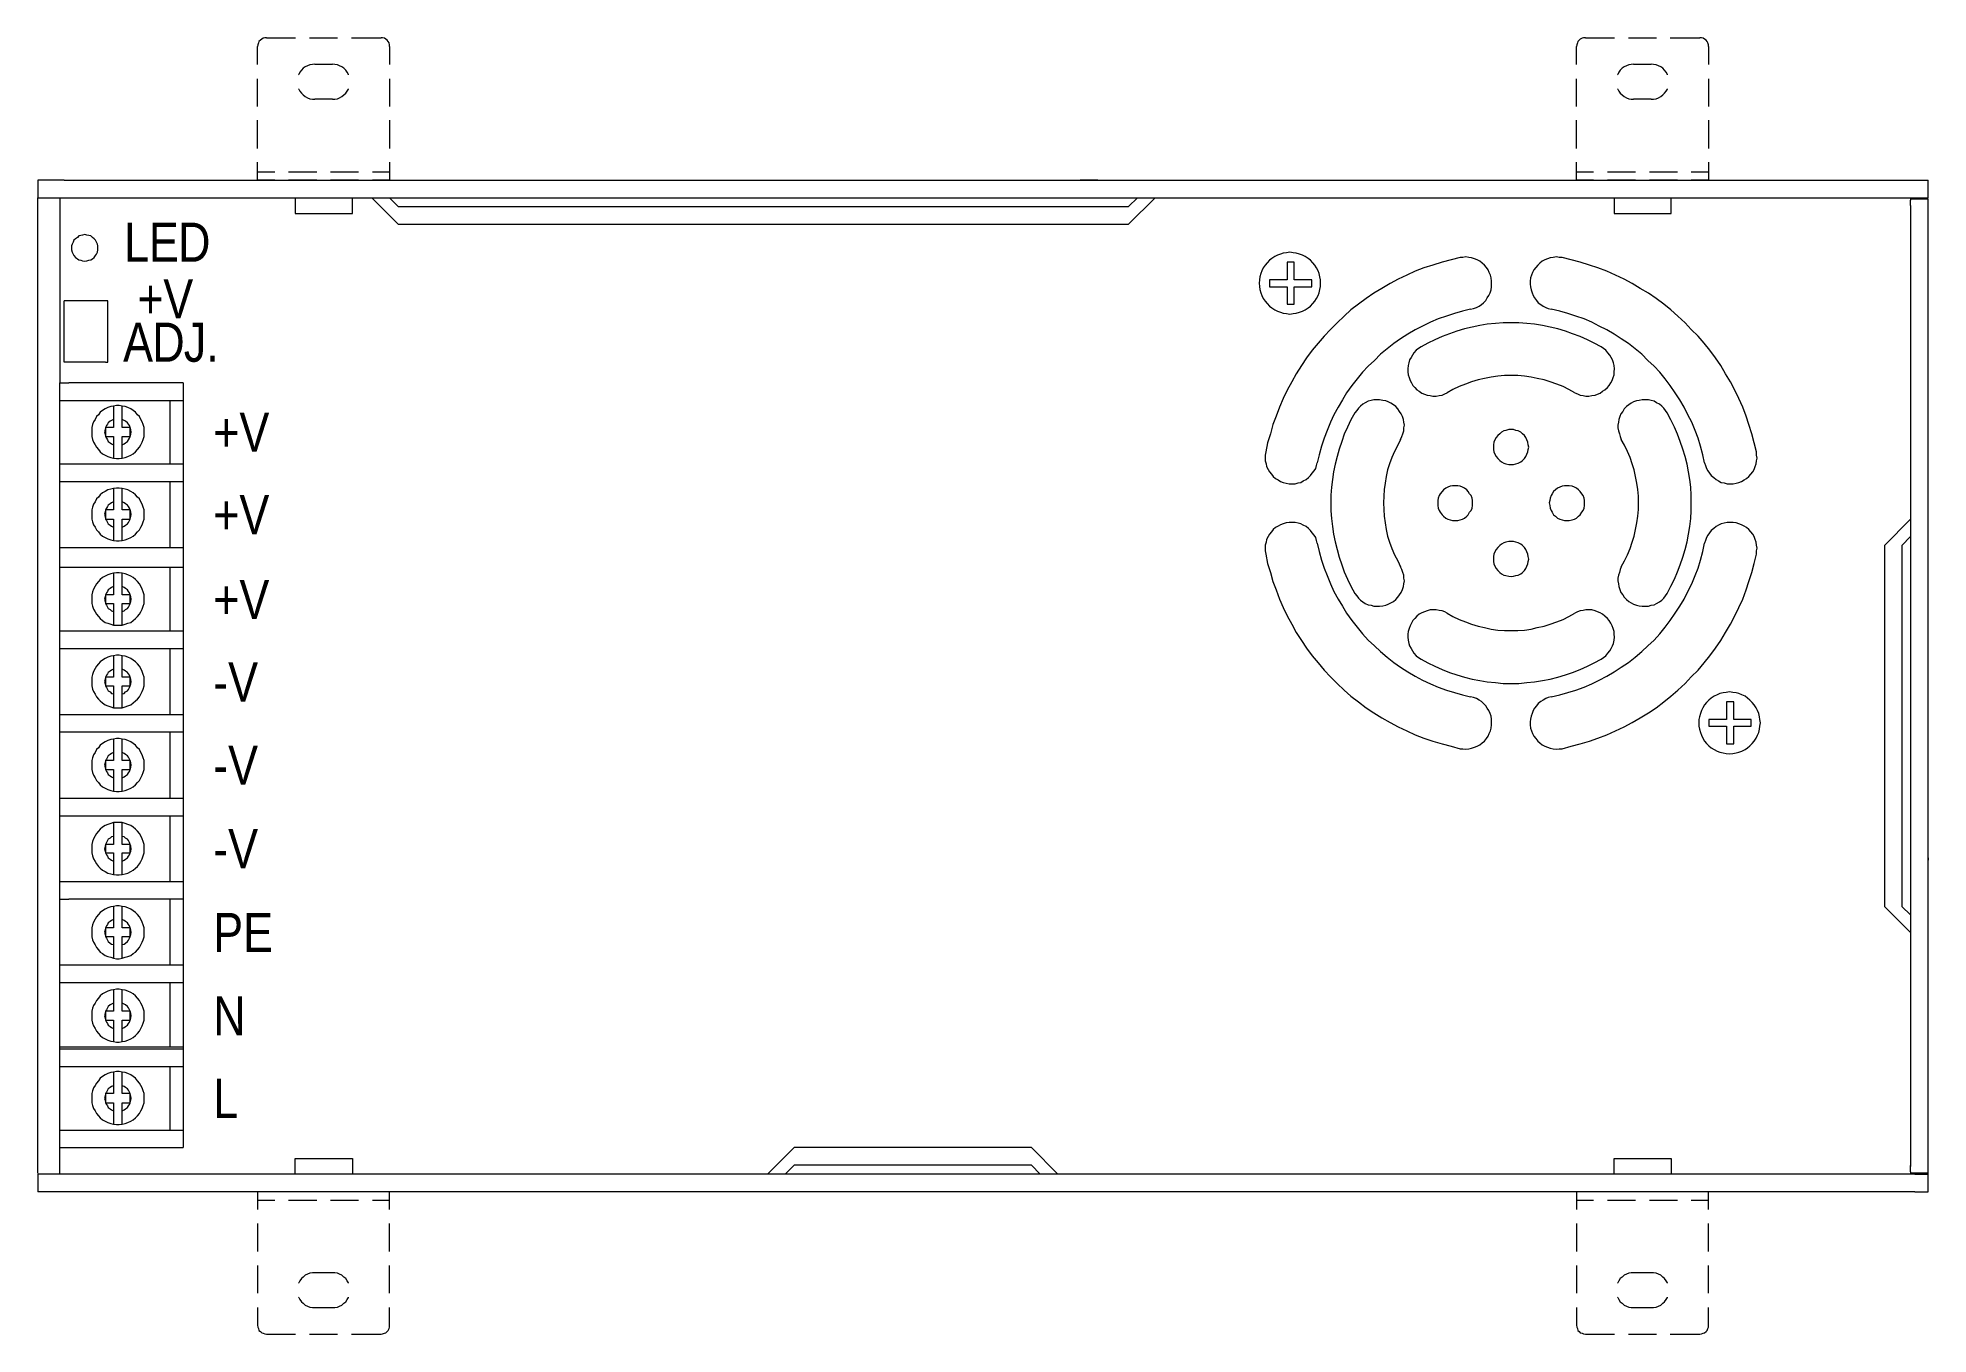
# Model space of a CAD drawing. Extents: x 136 to 351, y 87 to 234.
import ezdxf

# ---------------------------------------------------------------- set-up
doc = ezdxf.new("R2010")
doc.units = 0
doc.layers.get('0').update_dxf_attribs({"lineweight": 25})
doc.styles.add('textstyle6', font='')
doc.styles.get('textstyle6').set_extended_font_data('ArialNarrow')

msp = doc.modelspace()

# ---------------------------------------------------------------- texts
at = {"color": 0, "style": 'textstyle6'}
for s, height, p in [('L', 4.45, (146.03, 208.71)), ('E', 4.45, (148.85, 208.71)), ('D', 4.45, (152.17, 208.71)), ('V', 4.45, (150.49, 202.27)), ('+', 4.45, (147.55, 202.27)), ('A', 4.45, (145.92, 197.34)), ('D', 4.45, (149.24, 197.34)), ('J', 4.45, (152.82, 197.34)), ('.', 4.45, (155.38, 197.34)), ('+V', 4.452, (156.16, 187.1)), ('+V', 4.452, (156.16, 177.73)), ('+V', 4.452, (156.16, 168.09)), ('-V', 4.452, (156.16, 158.71)), ('-V', 4.452, (156.16, 149.24)), ('-V', 4.452, (156.16, 139.76)), ('PE', 4.452, (156.16, 130.22)), ('N', 4.45, (156.16, 120.74)), ('L', 4.45, (156.16, 111.37))]:
    msp.add_text(s, height=height, dxfattribs=at).set_placement(p)

# ---------------------------------------------------------------- linework, layer by layer
at = {"color": 0, "lineweight": 9, "flags": 128}
for points in [[(162.23, 234.17), (162.01, 234.17), (161.85, 234.12), (161.69, 234.01), (161.52, 233.9), (161.36, 233.74), (161.31, 233.58), (161.25, 233.36), (161.2, 233.2)], [(162.23, 234.17), (165.53, 234.17)], [(167.1, 234.17), (170.3, 234.17)], [(171.87, 234.17), (175.23, 234.17)], [(176.2, 233.2), (176.2, 233.36), (176.15, 233.58), (176.04, 233.74), (175.93, 233.9), (175.77, 234.01), (175.61, 234.12), (175.39, 234.17), (175.23, 234.17)], [(312.11, 234.17), (311.9, 234.17), (311.73, 234.12), (311.52, 234.01), (311.41, 233.9), (311.25, 233.74), (311.19, 233.58), (311.14, 233.36), (311.08, 233.2)], [(312.11, 234.17), (315.42, 234.17)], [(316.99, 234.17), (320.18, 234.17)], [(321.75, 234.17), (325.11, 234.17)], [(326.09, 233.2), (326.09, 233.36), (326.03, 233.58), (325.93, 233.74), (325.82, 233.9), (325.65, 234.01), (325.49, 234.12), (325.28, 234.17), (325.11, 234.17)], [(161.2, 231.14), (161.2, 233.2)], [(176.2, 233.2), (176.2, 231.14)], [(311.08, 231.14), (311.08, 233.2)], [(326.09, 233.2), (326.09, 231.14)], [(167.7, 231.19), (167.43, 231.14), (167.16, 231.08), (166.89, 230.98), (166.62, 230.87), (166.4, 230.7), (166.18, 230.49), (166.02, 230.27), (165.91, 230), (165.86, 229.95)], [(167.7, 231.19), (169.7, 231.19)], [(171.55, 229.95), (171.55, 230), (171.38, 230.27), (171.22, 230.49), (171, 230.7), (170.79, 230.87), (170.52, 230.98), (170.3, 231.08), (169.97, 231.14), (169.7, 231.19)], [(317.58, 231.19), (317.31, 231.14), (317.04, 231.08), (316.77, 230.98), (316.5, 230.87), (316.28, 230.7), (316.07, 230.49), (315.9, 230.27), (315.8, 230), (315.74, 229.95)], [(317.58, 231.19), (319.59, 231.19)], [(321.43, 229.95), (321.43, 230), (321.27, 230.27), (321.1, 230.49), (320.89, 230.7), (320.67, 230.87), (320.4, 230.98), (320.13, 231.08), (319.86, 231.14), (319.59, 231.19)], [(161.2, 226.37), (161.2, 229.51)], [(165.86, 228.38), (165.91, 228.32), (166.02, 228.1), (166.18, 227.89), (166.4, 227.67), (166.62, 227.51), (166.89, 227.35), (167.16, 227.24), (167.43, 227.18), (167.7, 227.18)], [(169.7, 227.18), (169.97, 227.18), (170.3, 227.24), (170.52, 227.35), (170.79, 227.51), (171, 227.67), (171.22, 227.89), (171.38, 228.1), (171.55, 228.32), (171.55, 228.38)], [(176.2, 229.51), (176.2, 226.37)], [(311.08, 226.37), (311.08, 229.51)], [(315.74, 228.38), (315.8, 228.32), (315.9, 228.1), (316.07, 227.89), (316.28, 227.67), (316.5, 227.51), (316.77, 227.35), (317.04, 227.24), (317.31, 227.18), (317.58, 227.18)], [(319.59, 227.18), (319.86, 227.18), (320.13, 227.24), (320.4, 227.35), (320.67, 227.51), (320.89, 227.67), (321.1, 227.89), (321.27, 228.1), (321.43, 228.32), (321.43, 228.38)], [(326.09, 229.51), (326.09, 226.37)], [(169.7, 227.18), (167.7, 227.18)], [(319.59, 227.18), (317.58, 227.18)], [(161.2, 221.6), (161.2, 224.8)], [(176.2, 224.8), (176.2, 221.6)], [(311.08, 221.6), (311.08, 224.8)], [(326.09, 224.8), (326.09, 221.6)], [(161.2, 217.97), (161.2, 220.03)], [(176.2, 220.03), (176.2, 217.97)], [(311.08, 217.97), (311.08, 220.03)], [(326.09, 220.03), (326.09, 217.97)], [(139.21, 217.97), (136.23, 217.97)], [(136.23, 217.97), (136.23, 215.97)], [(139.21, 217.97), (349.54, 217.97)], [(161.2, 218.95), (163.15, 218.95)], [(163.15, 217.97), (161.2, 217.97)], [(164.72, 218.95), (167.92, 218.95)], [(167.92, 217.97), (164.72, 217.97)], [(169.49, 218.95), (172.68, 218.95)], [(172.68, 217.97), (169.49, 217.97)], [(174.25, 218.95), (176.2, 218.95)], [(176.2, 217.97), (174.25, 217.97)], [(256.7, 217.97), (254.69, 217.97)], [(311.08, 218.95), (313.03, 218.95)], [(313.03, 217.97), (311.08, 217.97)], [(314.6, 218.95), (317.8, 218.95)], [(317.8, 217.97), (314.6, 217.97)], [(319.37, 218.95), (322.57, 218.95)], [(322.57, 217.97), (319.37, 217.97)], [(324.14, 218.95), (326.09, 218.95)], [(326.09, 217.97), (324.14, 217.97)], [(349.54, 217.97), (351.06, 217.97)], [(351.06, 215.97), (351.06, 217.97)], [(136.23, 215.97), (261.19, 215.97)], [(136.23, 105.09), (136.23, 215.97)], [(138.72, 215.97), (138.72, 194.95)], [(165.48, 215.97), (165.48, 214.18), (171.98, 214.18), (171.98, 215.97)], [(174.2, 215.97), (177.18, 212.99)], [(176.2, 215.97), (177.18, 215)], [(177.18, 215), (260.16, 215)], [(260.16, 212.99), (263.2, 215.97)], [(260.16, 215), (261.19, 215.97)], [(261.19, 215.97), (263.2, 215.97)], [(263.2, 215.97), (315.42, 215.97)], [(315.36, 215.97), (315.36, 214.18), (321.86, 214.18), (321.86, 215.97)], [(315.42, 215.97), (321.75, 215.97)], [(321.75, 215.97), (348.95, 215.97)], [(348.95, 215.97), (349.54, 215.97)], [(349.06, 215.86), (351.06, 215.86)], [(349.06, 215.86), (349.06, 215.7)], [(349.06, 215.1), (349.06, 215.7)], [(349.06, 215.1), (349.06, 215.7)], [(349.06, 215.1), (349.06, 188.51)], [(349.06, 215.1), (349.06, 188.51)], [(349.54, 215.97), (351.06, 215.97)], [(351.06, 105.09), (351.06, 215.86)], [(177.18, 212.99), (260.16, 212.99)], [(143.05, 210.28), (143.05, 210.5), (143, 210.72), (142.89, 210.93), (142.78, 211.15), (142.62, 211.31), (142.46, 211.47), (142.24, 211.64), (142.02, 211.69), (141.81, 211.75), (141.59, 211.8), (141.32, 211.75), (141.1, 211.69), (140.89, 211.64), (140.72, 211.47), (140.51, 211.31), (140.34, 211.15), (140.24, 210.93), (140.13, 210.72), (140.07, 210.5), (140.07, 210.28), (140.07, 210.07), (140.13, 209.8), (140.24, 209.58), (140.34, 209.42), (140.51, 209.2), (140.72, 209.04), (140.89, 208.93), (141.1, 208.87), (141.32, 208.82), (141.59, 208.77), (141.81, 208.82), (142.02, 208.87), (142.24, 208.93), (142.46, 209.04), (142.62, 209.2), (142.78, 209.42), (142.89, 209.58), (143, 209.8), (143.05, 210.07), (143.05, 210.28)], [(281.99, 206.27), (281.99, 206.65), (281.94, 206.98), (281.83, 207.36), (281.72, 207.68), (281.56, 208.01), (281.34, 208.33), (281.13, 208.6), (280.86, 208.87), (280.59, 209.09), (280.26, 209.31), (279.94, 209.47), (279.61, 209.58), (279.23, 209.69), (278.91, 209.74), (278.53, 209.8), (278.15, 209.74), (277.77, 209.69), (277.44, 209.58), (277.12, 209.47), (276.79, 209.31), (276.47, 209.09), (276.2, 208.87), (275.93, 208.6), (275.71, 208.33), (275.49, 208.01), (275.33, 207.68), (275.22, 207.36), (275.12, 206.98), (275.06, 206.65), (275.01, 206.27), (275.06, 205.9), (275.12, 205.57), (275.22, 205.19), (275.33, 204.87), (275.49, 204.54), (275.71, 204.22), (275.93, 203.95), (276.2, 203.67), (276.47, 203.46), (276.79, 203.24), (277.12, 203.08), (277.44, 202.97), (277.77, 202.86), (278.15, 202.81), (278.53, 202.75), (278.91, 202.81), (279.23, 202.86), (279.61, 202.97), (279.94, 203.08), (280.26, 203.24), (280.59, 203.46), (280.86, 203.67), (281.13, 203.95), (281.34, 204.22), (281.56, 204.54), (281.72, 204.87), (281.83, 205.19), (281.94, 205.57), (281.99, 205.9), (281.99, 206.27)], [(297.87, 209.2), (296.84, 208.93), (295.81, 208.66), (294.78, 208.33), (293.75, 208.01), (292.77, 207.63), (291.8, 207.2), (290.82, 206.71), (289.9, 206.22), (288.98, 205.68), (288.06, 205.14), (287.2, 204.54), (286.33, 203.89), (285.46, 203.24), (284.7, 202.54), (283.89, 201.78), (283.13, 201.02), (282.43, 200.26), (281.72, 199.45), (281.07, 198.64), (280.42, 197.77), (279.83, 196.9), (279.23, 195.98), (278.74, 195.06), (278.2, 194.09), (277.77, 193.17), (277.34, 192.19), (276.96, 191.16), (276.58, 190.19), (276.31, 189.16), (275.98, 188.13), (275.77, 187.1)], [(279.02, 206.65), (279.02, 208.66), (278.2, 208.66), (278.2, 206.65)], [(299.06, 203.3), (299.38, 203.4), (299.71, 203.51), (300.03, 203.67), (300.3, 203.84), (300.52, 204.05), (300.79, 204.32), (300.95, 204.6), (301.12, 204.87), (301.28, 205.19), (301.39, 205.52), (301.44, 205.84), (301.44, 206.17), (301.44, 206.49), (301.39, 206.87), (301.33, 207.2), (301.17, 207.47), (301.06, 207.79), (300.85, 208.06), (300.63, 208.33), (300.36, 208.55), (300.09, 208.77), (299.82, 208.93), (299.49, 209.04), (299.17, 209.15), (298.84, 209.2), (298.52, 209.25), (298.19, 209.2), (297.87, 209.2)], [(309.46, 209.2), (309.13, 209.2), (308.81, 209.25), (308.43, 209.2), (308.1, 209.15), (307.78, 209.04), (307.51, 208.93), (307.18, 208.77), (306.91, 208.55), (306.7, 208.33), (306.48, 208.06), (306.26, 207.79), (306.1, 207.47), (305.99, 207.2), (305.88, 206.87), (305.83, 206.49), (305.83, 206.17), (305.88, 205.84), (305.94, 205.52), (306.05, 205.19), (306.15, 204.87), (306.32, 204.6), (306.53, 204.32), (306.75, 204.05), (307.02, 203.84), (307.29, 203.67), (307.62, 203.51), (307.89, 203.4), (308.21, 203.3)], [(331.56, 187.1), (331.29, 188.13), (331.02, 189.16), (330.69, 190.19), (330.37, 191.16), (329.99, 192.19), (329.55, 193.17), (329.07, 194.09), (328.58, 195.06), (328.04, 195.98), (327.5, 196.9), (326.9, 197.77), (326.25, 198.64), (325.6, 199.45), (324.9, 200.26), (324.14, 201.02), (323.43, 201.78), (322.62, 202.54), (321.81, 203.24), (321, 203.89), (320.13, 204.54), (319.26, 205.14), (318.34, 205.68), (317.42, 206.22), (316.5, 206.71), (315.53, 207.2), (314.55, 207.63), (313.52, 208.01), (312.55, 208.33), (311.52, 208.66), (310.49, 208.93), (309.46, 209.2)], [(278.2, 206.65), (276.2, 206.65), (276.2, 205.84), (278.2, 205.84)], [(279.02, 205.84), (281.02, 205.84), (281.02, 206.65), (279.02, 206.65)], [(143.92, 197.28), (139.21, 197.28), (139.21, 204.27)], [(144.19, 197.28), (144.19, 204.27), (139.21, 204.27)], [(278.2, 205.84), (278.2, 203.89), (279.02, 203.89), (279.02, 205.84)], [(299.06, 203.3), (298.14, 203.08), (297.22, 202.81), (296.3, 202.54), (295.37, 202.21), (294.51, 201.83), (293.59, 201.4), (292.77, 200.97), (291.91, 200.48), (291.1, 199.94), (290.34, 199.4), (289.58, 198.8), (288.82, 198.2), (288.12, 197.5), (287.41, 196.85), (286.76, 196.15), (286.17, 195.39), (285.57, 194.63), (284.97, 193.82), (284.49, 193), (284, 192.19), (283.51, 191.32), (283.13, 190.46), (282.75, 189.54), (282.43, 188.67), (282.1, 187.75), (281.83, 186.77), (281.62, 185.85)], [(325.65, 185.85), (325.44, 186.77), (325.17, 187.75), (324.9, 188.67), (324.57, 189.54), (324.19, 190.46), (323.76, 191.32), (323.33, 192.19), (322.84, 193), (322.3, 193.82), (321.75, 194.63), (321.16, 195.39), (320.56, 196.15), (319.91, 196.85), (319.21, 197.5), (318.5, 198.2), (317.75, 198.8), (316.99, 199.4), (316.18, 199.94), (315.36, 200.48), (314.55, 200.97), (313.68, 201.4), (312.82, 201.83), (311.95, 202.21), (311.03, 202.54), (310.11, 202.81), (309.19, 203.08), (308.21, 203.3)], [(313.9, 199.02), (313.09, 199.45), (312.33, 199.83), (311.52, 200.21), (310.65, 200.53), (309.84, 200.8), (308.97, 201.07), (308.1, 201.29), (307.24, 201.45), (306.32, 201.62), (305.45, 201.67), (304.53, 201.78), (303.66, 201.78), (302.74, 201.78), (301.87, 201.67), (300.95, 201.62), (300.09, 201.45), (299.22, 201.29), (298.35, 201.07), (297.49, 200.8), (296.67, 200.53), (295.81, 200.21), (295, 199.83), (294.18, 199.45), (293.42, 199.02)], [(293.42, 199.02), (293.15, 198.85), (292.88, 198.64), (292.61, 198.37), (292.45, 198.1), (292.29, 197.82), (292.12, 197.55), (292.02, 197.23), (291.96, 196.9), (291.91, 196.52), (291.91, 196.2), (291.96, 195.87), (292.07, 195.55), (292.18, 195.22), (292.34, 194.95), (292.5, 194.63), (292.72, 194.41), (292.94, 194.14), (293.21, 193.98), (293.53, 193.76), (293.8, 193.65), (294.13, 193.54), (294.45, 193.49), (294.78, 193.44), (295.16, 193.44), (295.48, 193.49), (295.81, 193.54), (296.13, 193.71), (296.4, 193.82)], [(310.92, 193.82), (311.19, 193.71), (311.52, 193.54), (311.84, 193.49), (312.17, 193.44), (312.49, 193.44), (312.82, 193.49), (313.2, 193.54), (313.47, 193.65), (313.79, 193.76), (314.06, 193.98), (314.33, 194.14), (314.6, 194.41), (314.82, 194.63), (314.98, 194.95), (315.15, 195.22), (315.25, 195.55), (315.36, 195.87), (315.36, 196.2), (315.42, 196.52), (315.36, 196.9), (315.31, 197.23), (315.2, 197.55), (315.04, 197.82), (314.87, 198.1), (314.66, 198.37), (314.44, 198.64), (314.17, 198.85), (313.9, 199.02)], [(143.92, 197.28), (144.19, 197.28)], [(310.92, 193.82), (310.22, 194.2), (309.57, 194.52), (308.86, 194.79), (308.1, 195.06), (307.4, 195.28), (306.64, 195.44), (305.94, 195.6), (305.18, 195.71), (304.42, 195.77), (303.66, 195.77), (302.9, 195.77), (302.15, 195.71), (301.39, 195.6), (300.63, 195.44), (299.92, 195.28), (299.17, 195.06), (298.46, 194.79), (297.76, 194.52), (297.05, 194.2), (296.4, 193.82)], [(138.72, 194.95), (139.75, 194.95)], [(138.72, 192.95), (138.72, 194.95)], [(138.72, 192.95), (138.72, 194.95)], [(152.75, 194.95), (139.75, 194.95)], [(152.75, 194.95), (152.75, 108.01)], [(138.72, 192.95), (139.75, 192.95)], [(138.72, 185.74), (138.72, 192.95)], [(138.72, 185.74), (138.72, 192.95)], [(139.75, 192.95), (152.75, 192.95)], [(144.84, 192.3), (144.52, 192.25), (144.19, 192.14), (143.87, 191.97), (143.59, 191.81), (143.32, 191.59), (143.11, 191.32), (142.89, 191.11), (142.73, 190.78), (142.57, 190.51), (142.46, 190.19), (142.35, 189.86), (142.35, 189.54), (142.35, 189.16), (142.35, 188.83), (142.46, 188.51), (142.57, 188.18), (142.73, 187.91), (142.89, 187.64), (143.11, 187.37), (143.32, 187.1), (143.59, 186.88), (143.87, 186.72), (144.19, 186.56), (144.52, 186.45), (144.84, 186.39)], [(145.82, 192.3), (145.49, 192.35), (145.16, 192.35), (144.84, 192.3)], [(144.84, 192.3), (144.84, 190.78)], [(145.82, 190.78), (145.82, 192.3)], [(145.82, 186.39), (146.14, 186.45), (146.47, 186.56), (146.79, 186.72), (147.06, 186.88), (147.33, 187.1), (147.55, 187.37), (147.77, 187.64), (147.93, 187.91), (148.09, 188.18), (148.2, 188.51), (148.31, 188.83), (148.31, 189.16), (148.31, 189.54), (148.31, 189.86), (148.2, 190.19), (148.09, 190.51), (147.93, 190.78), (147.77, 191.11), (147.55, 191.32), (147.33, 191.59), (147.06, 191.81), (146.79, 191.97), (146.47, 192.14), (146.14, 192.25), (145.82, 192.3)], [(151.23, 192.95), (151.23, 185.74)], [(285.89, 191.54), (285.46, 190.73), (285.08, 189.92), (284.7, 189.1), (284.43, 188.29), (284.11, 187.42), (283.89, 186.56), (283.67, 185.69), (283.46, 184.82), (283.35, 183.96), (283.24, 183.09), (283.19, 182.17), (283.19, 181.3), (283.19, 180.38), (283.24, 179.52), (283.35, 178.59), (283.46, 177.73), (283.67, 176.86), (283.89, 175.99), (284.11, 175.13), (284.43, 174.26), (284.7, 173.45), (285.08, 172.64), (285.46, 171.82), (285.89, 171.01)], [(291.1, 188.51), (291.26, 188.83), (291.37, 189.16), (291.47, 189.48), (291.47, 189.81), (291.53, 190.13), (291.47, 190.46), (291.42, 190.78), (291.31, 191.11), (291.15, 191.43), (290.99, 191.7), (290.77, 191.97), (290.55, 192.25), (290.28, 192.46), (290.01, 192.62), (289.69, 192.79), (289.42, 192.89), (289.09, 192.95), (288.71, 193), (288.39, 193), (288.06, 193), (287.74, 192.95), (287.41, 192.84), (287.09, 192.68), (286.82, 192.52), (286.55, 192.3), (286.33, 192.08), (286.11, 191.81), (285.89, 191.54)], [(321.38, 191.54), (321.21, 191.81), (321, 192.08), (320.78, 192.3), (320.51, 192.52), (320.18, 192.68), (319.91, 192.84), (319.59, 192.95), (319.26, 193), (318.88, 193), (318.56, 193), (318.23, 192.95), (317.91, 192.89), (317.58, 192.79), (317.31, 192.62), (317.04, 192.46), (316.77, 192.25), (316.5, 191.97), (316.34, 191.7), (316.12, 191.43), (316.01, 191.11), (315.9, 190.78), (315.85, 190.46), (315.8, 190.13), (315.8, 189.81), (315.85, 189.48), (315.96, 189.16), (316.07, 188.83), (316.18, 188.51)], [(321.38, 171.01), (321.81, 171.82), (322.24, 172.64), (322.57, 173.45), (322.89, 174.26), (323.16, 175.13), (323.43, 175.99), (323.65, 176.86), (323.81, 177.73), (323.98, 178.59), (324.08, 179.52), (324.14, 180.38), (324.14, 181.3), (324.14, 182.17), (324.08, 183.09), (323.98, 183.96), (323.81, 184.82), (323.65, 185.69), (323.43, 186.56), (323.16, 187.42), (322.89, 188.29), (322.57, 189.1), (322.24, 189.92), (321.81, 190.73), (321.38, 191.54)], [(143.92, 189.86), (143.87, 189.59), (143.81, 189.37), (143.87, 189.1), (143.92, 188.83)], [(144.84, 190.78), (144.62, 190.67), (144.46, 190.57), (144.24, 190.4), (144.14, 190.24), (144.03, 190.08), (143.92, 189.86)], [(144.84, 189.86), (143.92, 189.86)], [(143.92, 189.86), (143.92, 188.83)], [(144.84, 190.78), (144.84, 189.86)], [(145.82, 189.86), (145.82, 190.78)], [(146.74, 189.86), (146.63, 190.08), (146.52, 190.24), (146.41, 190.4), (146.19, 190.57), (146.03, 190.67), (145.82, 190.78)], [(146.74, 189.86), (145.82, 189.86)], [(146.74, 188.83), (146.74, 189.86)], [(146.74, 188.83), (146.79, 189.1), (146.84, 189.37), (146.79, 189.59), (146.74, 189.86)], [(305.67, 187.64), (305.61, 187.91), (305.56, 188.18), (305.45, 188.45), (305.34, 188.72), (305.18, 188.94), (304.96, 189.16), (304.75, 189.32), (304.47, 189.48), (304.2, 189.54), (303.93, 189.64), (303.66, 189.64), (303.39, 189.64), (303.07, 189.54), (302.85, 189.48), (302.58, 189.32), (302.36, 189.16), (302.15, 188.94), (301.98, 188.72), (301.82, 188.45), (301.71, 188.18), (301.66, 187.91), (301.66, 187.64), (301.66, 187.37), (301.71, 187.1), (301.82, 186.83), (301.98, 186.56), (302.15, 186.34), (302.36, 186.12), (302.58, 185.96), (302.85, 185.8), (303.07, 185.74), (303.39, 185.64), (303.66, 185.64), (303.93, 185.64), (304.2, 185.74), (304.47, 185.8), (304.75, 185.96), (304.96, 186.12), (305.18, 186.34), (305.34, 186.56), (305.45, 186.83), (305.56, 187.1), (305.61, 187.37), (305.67, 187.64)], [(143.92, 188.83), (144.84, 188.83)], [(143.92, 188.83), (144.03, 188.67), (144.14, 188.45), (144.24, 188.29), (144.46, 188.13), (144.62, 188.02), (144.84, 187.91)], [(144.84, 188.83), (144.84, 187.91)], [(144.84, 187.91), (144.84, 186.39)], [(145.82, 187.91), (145.82, 188.83)], [(145.82, 188.83), (146.74, 188.83)], [(145.82, 187.91), (146.03, 188.02), (146.19, 188.13), (146.41, 188.29), (146.52, 188.45), (146.63, 188.67), (146.74, 188.83)], [(145.82, 186.39), (145.82, 187.91)], [(275.77, 187.1), (275.71, 186.72), (275.71, 186.39), (275.71, 186.07), (275.82, 185.74), (275.87, 185.42), (276.04, 185.09), (276.2, 184.82), (276.42, 184.55), (276.63, 184.28), (276.9, 184.07), (277.17, 183.9), (277.44, 183.74), (277.77, 183.63), (278.09, 183.52), (278.42, 183.47), (278.74, 183.47), (279.12, 183.47), (279.45, 183.58), (279.77, 183.63), (280.04, 183.79), (280.37, 183.96), (280.64, 184.17), (280.86, 184.39), (281.07, 184.66), (281.29, 184.93), (281.45, 185.2), (281.56, 185.53), (281.62, 185.85)], [(291.1, 188.51), (290.77, 187.86), (290.39, 187.15), (290.12, 186.45), (289.85, 185.74), (289.63, 185.04), (289.47, 184.28), (289.36, 183.52), (289.25, 182.82), (289.2, 182.06), (289.15, 181.3), (289.2, 180.54), (289.25, 179.79), (289.36, 179.03), (289.47, 178.27), (289.63, 177.51), (289.85, 176.81), (290.12, 176.1), (290.39, 175.4), (290.77, 174.69), (291.1, 174.04)], [(316.18, 174.04), (316.55, 174.69), (316.88, 175.4), (317.2, 176.1), (317.42, 176.81), (317.64, 177.51), (317.8, 178.27), (317.96, 179.03), (318.07, 179.79), (318.13, 180.54), (318.13, 181.3), (318.13, 182.06), (318.07, 182.82), (317.96, 183.52), (317.8, 184.28), (317.64, 185.04), (317.42, 185.74), (317.2, 186.45), (316.88, 187.15), (316.55, 187.86), (316.18, 188.51)], [(325.65, 185.85), (325.76, 185.53), (325.87, 185.2), (326.03, 184.93), (326.2, 184.66), (326.41, 184.39), (326.68, 184.17), (326.95, 183.96), (327.23, 183.79), (327.55, 183.63), (327.88, 183.58), (328.2, 183.47), (328.53, 183.47), (328.91, 183.47), (329.23, 183.52), (329.55, 183.63), (329.83, 183.74), (330.15, 183.9), (330.42, 184.07), (330.69, 184.28), (330.91, 184.55), (331.13, 184.82), (331.29, 185.09), (331.4, 185.42), (331.5, 185.74), (331.56, 186.07), (331.61, 186.39), (331.56, 186.72), (331.56, 187.1)], [(349.06, 188.51), (349.06, 134.45)], [(138.72, 185.74), (139.75, 185.74)], [(138.72, 183.74), (138.72, 185.74)], [(138.72, 183.74), (138.72, 185.74)], [(139.75, 185.74), (152.75, 185.74)], [(144.84, 186.39), (145.16, 186.34), (145.49, 186.34), (145.82, 186.39)], [(138.72, 183.74), (139.75, 183.74)], [(138.72, 176.21), (138.72, 183.74)], [(138.72, 176.21), (138.72, 183.74)], [(139.75, 183.74), (152.75, 183.74)], [(144.84, 182.93), (144.52, 182.87), (144.19, 182.77), (143.87, 182.6), (143.59, 182.44), (143.32, 182.22), (143.11, 181.95), (142.89, 181.74), (142.73, 181.41), (142.57, 181.14), (142.46, 180.82), (142.35, 180.49), (142.35, 180.17), (142.35, 179.79), (142.35, 179.46), (142.46, 179.14), (142.57, 178.81), (142.73, 178.54), (142.89, 178.22), (143.11, 178), (143.32, 177.73), (143.59, 177.51), (143.87, 177.35), (144.19, 177.19), (144.52, 177.08), (144.84, 177.02)], [(145.82, 182.93), (145.49, 182.98), (145.16, 182.98), (144.84, 182.93)], [(144.84, 182.93), (144.84, 181.41)], [(145.82, 181.41), (145.82, 182.93)], [(145.82, 177.02), (146.14, 177.08), (146.47, 177.19), (146.79, 177.35), (147.06, 177.51), (147.33, 177.73), (147.55, 178), (147.77, 178.22), (147.93, 178.54), (148.09, 178.81), (148.2, 179.14), (148.31, 179.46), (148.31, 179.79), (148.31, 180.17), (148.31, 180.49), (148.2, 180.82), (148.09, 181.14), (147.93, 181.41), (147.77, 181.74), (147.55, 181.95), (147.33, 182.22), (147.06, 182.44), (146.79, 182.6), (146.47, 182.77), (146.14, 182.87), (145.82, 182.93)], [(151.23, 183.74), (151.23, 176.21)], [(299.27, 181.3), (299.27, 181.57), (299.22, 181.84), (299.11, 182.12), (298.95, 182.33), (298.79, 182.6), (298.62, 182.77), (298.35, 182.98), (298.14, 183.09), (297.87, 183.2), (297.6, 183.25), (297.27, 183.25), (297, 183.25), (296.73, 183.2), (296.46, 183.09), (296.24, 182.98), (295.97, 182.77), (295.81, 182.6), (295.59, 182.33), (295.48, 182.12), (295.37, 181.84), (295.32, 181.57), (295.32, 181.3), (295.32, 180.98), (295.37, 180.71), (295.48, 180.44), (295.59, 180.22), (295.81, 179.95), (295.97, 179.79), (296.24, 179.57), (296.46, 179.46), (296.73, 179.35), (297, 179.3), (297.27, 179.3), (297.6, 179.3), (297.87, 179.35), (298.14, 179.46), (298.35, 179.57), (298.62, 179.79), (298.79, 179.95), (298.95, 180.22), (299.11, 180.44), (299.22, 180.71), (299.27, 180.98), (299.27, 181.3)], [(312, 181.3), (312, 181.57), (311.95, 181.84), (311.84, 182.12), (311.68, 182.33), (311.52, 182.6), (311.3, 182.77), (311.08, 182.98), (310.87, 183.09), (310.6, 183.2), (310.27, 183.25), (310, 183.25), (309.73, 183.25), (309.46, 183.2), (309.19, 183.09), (308.92, 182.98), (308.7, 182.77), (308.48, 182.6), (308.32, 182.33), (308.21, 182.12), (308.1, 181.84), (308.05, 181.57), (308, 181.3), (308.05, 180.98), (308.1, 180.71), (308.21, 180.44), (308.32, 180.22), (308.48, 179.95), (308.7, 179.79), (308.92, 179.57), (309.19, 179.46), (309.46, 179.35), (309.73, 179.3), (310, 179.3), (310.27, 179.3), (310.6, 179.35), (310.87, 179.46), (311.08, 179.57), (311.3, 179.79), (311.52, 179.95), (311.68, 180.22), (311.84, 180.44), (311.95, 180.71), (312, 180.98), (312, 181.3)], [(143.92, 180.49), (143.87, 180.22), (143.81, 180), (143.87, 179.73), (143.92, 179.46)], [(144.84, 181.41), (144.62, 181.3), (144.46, 181.19), (144.24, 181.03), (144.14, 180.87), (144.03, 180.71), (143.92, 180.49)], [(143.92, 180.49), (143.92, 179.46)], [(144.84, 180.49), (143.92, 180.49)], [(144.84, 181.41), (144.84, 180.49)], [(145.82, 180.49), (145.82, 181.41)], [(146.74, 180.49), (146.63, 180.71), (146.52, 180.87), (146.41, 181.03), (146.19, 181.19), (146.03, 181.3), (145.82, 181.41)], [(146.74, 180.49), (145.82, 180.49)], [(146.74, 179.46), (146.74, 180.49)], [(146.74, 179.46), (146.79, 179.73), (146.84, 180), (146.79, 180.22), (146.74, 180.49)], [(143.92, 179.46), (144.84, 179.46)], [(143.92, 179.46), (144.03, 179.3), (144.14, 179.08), (144.24, 178.92), (144.46, 178.76), (144.62, 178.65), (144.84, 178.54)], [(144.84, 179.46), (144.84, 178.54)], [(144.84, 178.54), (144.84, 177.02)], [(145.82, 179.46), (146.74, 179.46)], [(145.82, 178.54), (145.82, 179.46)], [(145.82, 178.54), (146.03, 178.65), (146.19, 178.76), (146.41, 178.92), (146.52, 179.08), (146.63, 179.3), (146.74, 179.46)], [(145.82, 177.02), (145.82, 178.54)], [(281.62, 176.7), (281.56, 177.02), (281.45, 177.35), (281.29, 177.62), (281.07, 177.89), (280.86, 178.16), (280.64, 178.38), (280.37, 178.59), (280.04, 178.76), (279.77, 178.92), (279.45, 178.97), (279.12, 179.08), (278.74, 179.08), (278.42, 179.08), (278.09, 179.03), (277.77, 178.92), (277.44, 178.81), (277.17, 178.65), (276.9, 178.49), (276.63, 178.27), (276.42, 178), (276.2, 177.73), (276.04, 177.46), (275.87, 177.13), (275.82, 176.81), (275.71, 176.48), (275.71, 176.16), (275.71, 175.83), (275.77, 175.45)], [(331.56, 175.45), (331.56, 175.83), (331.61, 176.16), (331.56, 176.48), (331.5, 176.81), (331.4, 177.13), (331.29, 177.46), (331.13, 177.73), (330.91, 178), (330.69, 178.27), (330.42, 178.49), (330.15, 178.65), (329.83, 178.81), (329.55, 178.92), (329.23, 179.03), (328.91, 179.08), (328.53, 179.08), (328.2, 179.08), (327.88, 178.97), (327.55, 178.92), (327.23, 178.76), (326.95, 178.59), (326.68, 178.38), (326.41, 178.16), (326.2, 177.89), (326.03, 177.62), (325.87, 177.35), (325.76, 177.02), (325.65, 176.7)], [(349.06, 179.46), (346.08, 176.43)], [(138.72, 176.21), (139.75, 176.21)], [(138.72, 173.99), (138.72, 176.21)], [(138.72, 173.99), (138.72, 176.21)], [(139.75, 176.21), (152.75, 176.21)], [(144.84, 177.02), (145.16, 176.97), (145.49, 176.97), (145.82, 177.02)], [(281.62, 176.7), (281.83, 175.78), (282.1, 174.8), (282.43, 173.88), (282.75, 173.02), (283.13, 172.09), (283.51, 171.23), (284, 170.36), (284.49, 169.55), (284.97, 168.74), (285.57, 167.92), (286.17, 167.17), (286.76, 166.41), (287.41, 165.7), (288.12, 165.05), (288.82, 164.4), (289.58, 163.75), (290.34, 163.16), (291.1, 162.61), (291.91, 162.07), (292.77, 161.59), (293.59, 161.15), (294.51, 160.72), (295.37, 160.34), (296.3, 160.01), (297.22, 159.74), (298.14, 159.47), (299.06, 159.26)], [(305.67, 174.91), (305.61, 175.18), (305.56, 175.45), (305.45, 175.72), (305.34, 175.99), (305.18, 176.21), (304.96, 176.43), (304.75, 176.59), (304.47, 176.75), (304.2, 176.81), (303.93, 176.92), (303.66, 176.92), (303.39, 176.92), (303.07, 176.81), (302.85, 176.75), (302.58, 176.59), (302.36, 176.43), (302.15, 176.21), (301.98, 175.99), (301.82, 175.72), (301.71, 175.45), (301.66, 175.18), (301.66, 174.91), (301.66, 174.64), (301.71, 174.37), (301.82, 174.1), (301.98, 173.83), (302.15, 173.61), (302.36, 173.39), (302.58, 173.23), (302.85, 173.07), (303.07, 173.02), (303.39, 172.96), (303.66, 172.91), (303.93, 172.96), (304.2, 173.02), (304.47, 173.07), (304.75, 173.23), (304.96, 173.39), (305.18, 173.61), (305.34, 173.83), (305.45, 174.1), (305.56, 174.37), (305.61, 174.64), (305.67, 174.91)], [(308.21, 159.26), (309.19, 159.47), (310.11, 159.74), (311.03, 160.01), (311.95, 160.34), (312.82, 160.72), (313.68, 161.15), (314.55, 161.59), (315.36, 162.07), (316.18, 162.61), (316.99, 163.16), (317.75, 163.75), (318.5, 164.4), (319.21, 165.05), (319.91, 165.7), (320.56, 166.41), (321.16, 167.17), (321.75, 167.92), (322.3, 168.74), (322.84, 169.55), (323.33, 170.36), (323.76, 171.23), (324.19, 172.09), (324.57, 173.02), (324.9, 173.88), (325.17, 174.8), (325.44, 175.78), (325.65, 176.7)], [(346.08, 176.43), (346.08, 175.02)], [(349.06, 177.46), (348.08, 176.43)], [(348.08, 176.43), (348.08, 173.61)], [(349.06, 177.46), (349.06, 134.45)], [(275.77, 175.45), (275.98, 174.42), (276.31, 173.39), (276.58, 172.36), (276.96, 171.39), (277.34, 170.36), (277.77, 169.39), (278.2, 168.46), (278.74, 167.49), (279.23, 166.57), (279.83, 165.65), (280.42, 164.78), (281.07, 163.91), (281.72, 163.1), (282.43, 162.29), (283.13, 161.53), (283.89, 160.77), (284.7, 160.01), (285.46, 159.31), (286.33, 158.66), (287.2, 158.01), (288.06, 157.41), (288.98, 156.87), (289.9, 156.33), (290.82, 155.84), (291.8, 155.36), (292.77, 154.92), (293.75, 154.54), (294.78, 154.22), (295.81, 153.89), (296.84, 153.62), (297.87, 153.35)], [(285.89, 171.01), (286.11, 170.74), (286.33, 170.47), (286.55, 170.25), (286.82, 170.04), (287.09, 169.87), (287.41, 169.71), (287.74, 169.66), (288.06, 169.55), (288.39, 169.55), (288.71, 169.55), (289.09, 169.6), (289.42, 169.66), (289.69, 169.77), (290.01, 169.93), (290.28, 170.09), (290.55, 170.31), (290.77, 170.58), (290.99, 170.85), (291.15, 171.12), (291.31, 171.44), (291.42, 171.77), (291.47, 172.09), (291.53, 172.42), (291.47, 172.74), (291.47, 173.07), (291.37, 173.39), (291.26, 173.72), (291.1, 174.04)], [(309.46, 153.35), (310.49, 153.62), (311.52, 153.89), (312.55, 154.22), (313.52, 154.54), (314.55, 154.92), (315.53, 155.36), (316.5, 155.84), (317.42, 156.33), (318.34, 156.87), (319.26, 157.41), (320.13, 158.01), (321, 158.66), (321.81, 159.31), (322.62, 160.01), (323.43, 160.77), (324.14, 161.53), (324.9, 162.29), (325.6, 163.1), (326.25, 163.91), (326.9, 164.78), (327.5, 165.65), (328.04, 166.57), (328.58, 167.49), (329.07, 168.46), (329.55, 169.39), (329.99, 170.36), (330.37, 171.39), (330.69, 172.36), (331.02, 173.39), (331.29, 174.42), (331.56, 175.45)], [(316.18, 174.04), (316.07, 173.72), (315.96, 173.39), (315.85, 173.07), (315.8, 172.74), (315.8, 172.42), (315.85, 172.09), (315.9, 171.77), (316.01, 171.44), (316.12, 171.12), (316.34, 170.85), (316.5, 170.58), (316.77, 170.31), (317.04, 170.09), (317.31, 169.93), (317.58, 169.77), (317.91, 169.66), (318.23, 169.6), (318.56, 169.55), (318.88, 169.55), (319.26, 169.55), (319.59, 169.66), (319.91, 169.71), (320.18, 169.87), (320.51, 170.04), (320.78, 170.25), (321, 170.47), (321.21, 170.74), (321.38, 171.01)], [(346.08, 175.02), (346.08, 157.63)], [(138.72, 173.99), (139.75, 173.99)], [(138.72, 166.73), (138.72, 173.99)], [(138.72, 166.73), (138.72, 173.99)], [(139.75, 173.99), (152.75, 173.99)], [(144.84, 173.29), (144.52, 173.23), (144.19, 173.12), (143.87, 172.96), (143.59, 172.8), (143.32, 172.58), (143.11, 172.36), (142.89, 172.09), (142.73, 171.82), (142.57, 171.5), (142.46, 171.17), (142.35, 170.85), (142.35, 170.52), (142.35, 170.2), (142.35, 169.87), (142.46, 169.55), (142.57, 169.22), (142.73, 168.9), (142.89, 168.63), (143.11, 168.36), (143.32, 168.14), (143.59, 167.92), (143.87, 167.71), (144.19, 167.6), (144.52, 167.49), (144.84, 167.38)], [(145.82, 173.29), (145.49, 173.34), (145.16, 173.34), (144.84, 173.29)], [(144.84, 173.29), (144.84, 171.77)], [(145.82, 171.77), (145.82, 173.29)], [(145.82, 167.38), (146.14, 167.49), (146.47, 167.6), (146.79, 167.71), (147.06, 167.92), (147.33, 168.14), (147.55, 168.36), (147.77, 168.63), (147.93, 168.9), (148.09, 169.22), (148.2, 169.55), (148.31, 169.87), (148.31, 170.2), (148.31, 170.52), (148.31, 170.85), (148.2, 171.17), (148.09, 171.5), (147.93, 171.82), (147.77, 172.09), (147.55, 172.36), (147.33, 172.58), (147.06, 172.8), (146.79, 172.96), (146.47, 173.12), (146.14, 173.23), (145.82, 173.29)], [(151.23, 173.99), (151.23, 166.73)], [(348.08, 173.61), (348.08, 158.77)], [(143.92, 170.85), (143.87, 170.63), (143.81, 170.36), (143.87, 170.09), (143.92, 169.87)], [(144.84, 171.77), (144.62, 171.66), (144.46, 171.55), (144.24, 171.39), (144.14, 171.23), (144.03, 171.07), (143.92, 170.85)], [(144.84, 170.85), (143.92, 170.85)], [(143.92, 170.85), (143.92, 169.87)], [(143.92, 169.87), (144.84, 169.87)], [(143.92, 169.87), (144.03, 169.66), (144.14, 169.44), (144.24, 169.28), (144.46, 169.17), (144.62, 169.01), (144.84, 168.95)], [(144.84, 171.77), (144.84, 170.85)], [(144.84, 169.87), (144.84, 168.95)], [(145.82, 170.85), (145.82, 171.77)], [(146.74, 170.85), (146.63, 171.07), (146.52, 171.23), (146.41, 171.39), (146.19, 171.55), (146.03, 171.66), (145.82, 171.77)], [(146.74, 170.85), (145.82, 170.85)], [(145.82, 168.95), (145.82, 169.87)], [(145.82, 169.87), (146.74, 169.87)], [(145.82, 168.95), (146.03, 169.01), (146.19, 169.17), (146.41, 169.28), (146.52, 169.44), (146.63, 169.66), (146.74, 169.87)], [(146.74, 169.87), (146.74, 170.85)], [(146.74, 169.87), (146.79, 170.09), (146.84, 170.36), (146.79, 170.63), (146.74, 170.85)], [(144.84, 168.95), (144.84, 167.38)], [(145.82, 167.38), (145.82, 168.95)], [(296.4, 168.74), (296.13, 168.9), (295.81, 169.01), (295.48, 169.06), (295.16, 169.12), (294.78, 169.12), (294.45, 169.12), (294.13, 169.01), (293.8, 168.9), (293.53, 168.79), (293.21, 168.63), (292.94, 168.41), (292.72, 168.14), (292.5, 167.92), (292.34, 167.6), (292.18, 167.33), (292.07, 167), (291.96, 166.68), (291.91, 166.35), (291.91, 166.03), (291.96, 165.7), (292.02, 165.32), (292.12, 165.05), (292.29, 164.73), (292.45, 164.46), (292.61, 164.19), (292.88, 163.91), (293.15, 163.7), (293.42, 163.54)], [(296.4, 168.74), (297.05, 168.36), (297.76, 168.03), (298.46, 167.76), (299.17, 167.49), (299.92, 167.27), (300.63, 167.11), (301.39, 166.95), (302.15, 166.84), (302.9, 166.79), (303.66, 166.79), (304.42, 166.79), (305.18, 166.84), (305.94, 166.95), (306.64, 167.11), (307.4, 167.27), (308.1, 167.49), (308.86, 167.76), (309.57, 168.03), (310.22, 168.36), (310.92, 168.74)], [(313.9, 163.54), (314.17, 163.7), (314.44, 163.91), (314.66, 164.19), (314.87, 164.46), (315.04, 164.73), (315.2, 165.05), (315.31, 165.32), (315.36, 165.7), (315.42, 166.03), (315.36, 166.35), (315.36, 166.68), (315.25, 167), (315.15, 167.33), (314.98, 167.6), (314.82, 167.92), (314.6, 168.14), (314.33, 168.41), (314.06, 168.63), (313.79, 168.79), (313.47, 168.9), (313.2, 169.01), (312.82, 169.12), (312.49, 169.12), (312.17, 169.12), (311.84, 169.06), (311.52, 169.01), (311.19, 168.9), (310.92, 168.74)], [(138.72, 164.73), (138.72, 166.73)], [(138.72, 166.73), (139.75, 166.73)], [(138.72, 164.73), (138.72, 166.73)], [(139.75, 166.73), (152.75, 166.73)], [(144.84, 167.38), (145.16, 167.38), (145.49, 167.38), (145.82, 167.38)], [(138.72, 157.25), (138.72, 164.73)], [(138.72, 164.73), (139.75, 164.73)], [(138.72, 157.25), (138.72, 164.73)], [(139.75, 164.73), (152.75, 164.73)], [(144.84, 163.91), (144.52, 163.86), (144.19, 163.75), (143.87, 163.59), (143.59, 163.43), (143.32, 163.21), (143.11, 162.99), (142.89, 162.72), (142.73, 162.45), (142.57, 162.13), (142.46, 161.8), (142.35, 161.48), (142.35, 161.15), (142.35, 160.83), (142.35, 160.5), (142.46, 160.12), (142.57, 159.85), (142.73, 159.53), (142.89, 159.26), (143.11, 158.99), (143.32, 158.77), (143.59, 158.55), (143.87, 158.34), (144.19, 158.23), (144.52, 158.12), (144.84, 158.01)], [(145.82, 163.91), (145.49, 163.97), (145.16, 163.97), (144.84, 163.91)], [(144.84, 163.91), (144.84, 162.4)], [(145.82, 162.4), (145.82, 163.91)], [(145.82, 158.01), (146.14, 158.12), (146.47, 158.23), (146.79, 158.34), (147.06, 158.55), (147.33, 158.77), (147.55, 158.99), (147.77, 159.26), (147.93, 159.53), (148.09, 159.85), (148.2, 160.12), (148.31, 160.5), (148.31, 160.83), (148.31, 161.15), (148.31, 161.48), (148.2, 161.8), (148.09, 162.13), (147.93, 162.45), (147.77, 162.72), (147.55, 162.99), (147.33, 163.21), (147.06, 163.43), (146.79, 163.59), (146.47, 163.75), (146.14, 163.86), (145.82, 163.91)], [(151.23, 164.73), (151.23, 157.25)], [(293.42, 163.54), (294.18, 163.1), (295, 162.72), (295.81, 162.34), (296.67, 162.02), (297.49, 161.75), (298.35, 161.48), (299.22, 161.26), (300.09, 161.1), (300.95, 160.94), (301.87, 160.88), (302.74, 160.77), (303.66, 160.77), (304.53, 160.77), (305.45, 160.88), (306.32, 160.94), (307.24, 161.1), (308.1, 161.26), (308.97, 161.48), (309.84, 161.75), (310.65, 162.02), (311.52, 162.34), (312.33, 162.72), (313.09, 163.1), (313.9, 163.54)], [(143.92, 161.48), (143.87, 161.21), (143.81, 160.99), (143.87, 160.72), (143.92, 160.5)], [(144.84, 162.4), (144.62, 162.29), (144.46, 162.18), (144.24, 162.02), (144.14, 161.86), (144.03, 161.69), (143.92, 161.48)], [(143.92, 161.48), (143.92, 160.5)], [(144.84, 161.48), (143.92, 161.48)], [(144.84, 162.4), (144.84, 161.48)], [(145.82, 161.48), (145.82, 162.4)], [(146.74, 161.48), (146.63, 161.69), (146.52, 161.86), (146.41, 162.02), (146.19, 162.18), (146.03, 162.29), (145.82, 162.4)], [(146.74, 161.48), (145.82, 161.48)], [(146.74, 160.5), (146.74, 161.48)], [(146.74, 160.5), (146.79, 160.72), (146.84, 160.99), (146.79, 161.21), (146.74, 161.48)], [(143.92, 160.5), (144.84, 160.5)], [(143.92, 160.5), (144.03, 160.29), (144.14, 160.07), (144.24, 159.91), (144.46, 159.8), (144.62, 159.64), (144.84, 159.58)], [(144.84, 160.5), (144.84, 159.58)], [(144.84, 159.58), (144.84, 158.01)], [(145.82, 159.58), (145.82, 160.5)], [(145.82, 160.5), (146.74, 160.5)], [(145.82, 159.58), (146.03, 159.64), (146.19, 159.8), (146.41, 159.91), (146.52, 160.07), (146.63, 160.29), (146.74, 160.5)], [(145.82, 158.01), (145.82, 159.58)], [(297.87, 153.35), (298.19, 153.35), (298.52, 153.3), (298.84, 153.35), (299.17, 153.41), (299.49, 153.51), (299.82, 153.62), (300.09, 153.79), (300.36, 154), (300.63, 154.22), (300.85, 154.49), (301.06, 154.76), (301.17, 155.09), (301.33, 155.36), (301.39, 155.68), (301.44, 156.06), (301.44, 156.39), (301.44, 156.71), (301.39, 157.04), (301.28, 157.36), (301.12, 157.69), (300.95, 157.96), (300.79, 158.23), (300.52, 158.5), (300.3, 158.71), (300.03, 158.88), (299.71, 159.04), (299.38, 159.15), (299.06, 159.26)], [(308.21, 159.26), (307.89, 159.15), (307.62, 159.04), (307.29, 158.88), (307.02, 158.71), (306.75, 158.5), (306.53, 158.23), (306.32, 157.96), (306.15, 157.69), (306.05, 157.36), (305.94, 157.04), (305.88, 156.71), (305.83, 156.39), (305.83, 156.06), (305.88, 155.68), (305.99, 155.36), (306.1, 155.09), (306.26, 154.76), (306.48, 154.49), (306.7, 154.22), (306.91, 154), (307.18, 153.79), (307.51, 153.62), (307.78, 153.51), (308.1, 153.41), (308.43, 153.35), (308.81, 153.3), (309.13, 153.35), (309.46, 153.35)], [(331.99, 156.28), (331.94, 156.66), (331.88, 156.98), (331.83, 157.36), (331.67, 157.69), (331.5, 158.01), (331.29, 158.34), (331.07, 158.61), (330.8, 158.88), (330.53, 159.09), (330.26, 159.31), (329.88, 159.47), (329.55, 159.64), (329.23, 159.69), (328.85, 159.74), (328.47, 159.8), (328.09, 159.74), (327.77, 159.69), (327.39, 159.64), (327.06, 159.47), (326.74, 159.31), (326.41, 159.09), (326.14, 158.88), (325.87, 158.61), (325.65, 158.34), (325.44, 158.01), (325.28, 157.69), (325.17, 157.36), (325.06, 156.98), (325, 156.66), (325, 156.28), (325, 155.9), (325.06, 155.57), (325.17, 155.19), (325.28, 154.87), (325.44, 154.54), (325.65, 154.22), (325.87, 153.95), (326.14, 153.68), (326.41, 153.46), (326.74, 153.24), (327.06, 153.08), (327.39, 152.97), (327.77, 152.86), (328.09, 152.81), (328.47, 152.76), (328.85, 152.81), (329.23, 152.86), (329.55, 152.97), (329.88, 153.08), (330.26, 153.24), (330.53, 153.46), (330.8, 153.68), (331.07, 153.95), (331.29, 154.22), (331.5, 154.54), (331.67, 154.87), (331.83, 155.19), (331.88, 155.57), (331.94, 155.9), (331.99, 156.28)], [(138.72, 155.25), (138.72, 157.25)], [(138.72, 157.25), (139.75, 157.25)], [(138.72, 155.25), (138.72, 157.25)], [(139.75, 157.25), (152.75, 157.25)], [(144.84, 158.01), (145.16, 158.01), (145.49, 158.01), (145.82, 158.01)], [(328.96, 156.66), (328.96, 158.66), (328.15, 158.66), (328.15, 156.66)], [(346.08, 157.63), (346.08, 154.22)], [(348.08, 158.77), (348.08, 153.08)], [(138.72, 147.72), (138.72, 155.25)], [(138.72, 155.25), (139.75, 155.25)], [(138.72, 147.72), (138.72, 155.25)], [(139.75, 155.25), (152.75, 155.25)], [(151.23, 155.25), (151.23, 147.72)], [(328.15, 156.66), (326.14, 156.66), (326.14, 155.9), (328.15, 155.9)], [(328.15, 155.9), (328.15, 153.89), (328.96, 153.89), (328.96, 155.9)], [(328.96, 155.9), (330.96, 155.9), (330.96, 156.66), (328.96, 156.66)], [(144.84, 154.44), (144.52, 154.38), (144.19, 154.27), (143.87, 154.11), (143.59, 153.95), (143.32, 153.73), (143.11, 153.46), (142.89, 153.24), (142.73, 152.92), (142.57, 152.65), (142.46, 152.32), (142.35, 152), (142.35, 151.67), (142.35, 151.29), (142.35, 150.97), (142.46, 150.64), (142.57, 150.32), (142.73, 150.05), (142.89, 149.72), (143.11, 149.51), (143.32, 149.23), (143.59, 149.02), (143.87, 148.86), (144.19, 148.69), (144.52, 148.59), (144.84, 148.53)], [(144.84, 152.92), (144.62, 152.81), (144.46, 152.7), (144.24, 152.54), (144.14, 152.38), (144.03, 152.16), (143.92, 152)], [(145.82, 154.44), (145.49, 154.49), (145.16, 154.49), (144.84, 154.44)], [(144.84, 154.44), (144.84, 152.92)], [(144.84, 152.92), (144.84, 152)], [(145.82, 152.92), (145.82, 154.44)], [(145.82, 148.53), (146.14, 148.59), (146.47, 148.69), (146.79, 148.86), (147.06, 149.02), (147.33, 149.23), (147.55, 149.51), (147.77, 149.72), (147.93, 150.05), (148.09, 150.32), (148.2, 150.64), (148.31, 150.97), (148.31, 151.29), (148.31, 151.67), (148.31, 152), (148.2, 152.32), (148.09, 152.65), (147.93, 152.92), (147.77, 153.24), (147.55, 153.46), (147.33, 153.73), (147.06, 153.95), (146.79, 154.11), (146.47, 154.27), (146.14, 154.38), (145.82, 154.44)], [(145.82, 152), (145.82, 152.92)], [(146.74, 152), (146.63, 152.16), (146.52, 152.38), (146.41, 152.54), (146.19, 152.7), (146.03, 152.81), (145.82, 152.92)], [(346.08, 154.22), (346.08, 136.88)], [(348.08, 153.08), (348.08, 138.29)], [(143.92, 152), (143.87, 151.73), (143.81, 151.46), (143.87, 151.24), (143.92, 150.97)], [(144.84, 152), (143.92, 152)], [(143.92, 152), (143.92, 150.97)], [(143.92, 150.97), (144.84, 150.97)], [(143.92, 150.97), (144.03, 150.75), (144.14, 150.59), (144.24, 150.43), (144.46, 150.26), (144.62, 150.16), (144.84, 150.05)], [(144.84, 150.97), (144.84, 150.05)], [(146.74, 152), (145.82, 152)], [(145.82, 150.05), (145.82, 150.97)], [(145.82, 150.97), (146.74, 150.97)], [(145.82, 150.05), (146.03, 150.16), (146.19, 150.26), (146.41, 150.43), (146.52, 150.59), (146.63, 150.75), (146.74, 150.97)], [(146.74, 150.97), (146.74, 152)], [(146.74, 150.97), (146.79, 151.24), (146.84, 151.46), (146.79, 151.73), (146.74, 152)], [(144.84, 150.05), (144.84, 148.53)], [(144.84, 148.53), (145.16, 148.48), (145.49, 148.48), (145.82, 148.53)], [(145.82, 148.53), (145.82, 150.05)], [(138.72, 145.71), (138.72, 147.72)], [(138.72, 147.72), (139.75, 147.72)], [(138.72, 145.71), (138.72, 147.72)], [(139.75, 147.72), (152.75, 147.72)], [(138.72, 138.24), (138.72, 145.71)], [(138.72, 145.71), (139.75, 145.71)], [(138.72, 138.24), (138.72, 145.71)], [(139.75, 145.71), (152.75, 145.71)], [(144.84, 144.96), (144.52, 144.85), (144.19, 144.74), (143.87, 144.63), (143.59, 144.41), (143.32, 144.2), (143.11, 143.98), (142.89, 143.71), (142.73, 143.44), (142.57, 143.11), (142.46, 142.79), (142.35, 142.46), (142.35, 142.14), (142.35, 141.81), (142.35, 141.49), (142.46, 141.16), (142.57, 140.84), (142.73, 140.51), (142.89, 140.24), (143.11, 139.97), (143.32, 139.76), (143.59, 139.54), (143.87, 139.38), (144.19, 139.21), (144.52, 139.11), (144.84, 139.05)], [(144.84, 144.96), (144.84, 143.38)], [(145.82, 144.96), (145.49, 144.96), (145.16, 144.96), (144.84, 144.96)], [(145.82, 143.38), (145.82, 144.96)], [(145.82, 139.05), (146.14, 139.11), (146.47, 139.21), (146.79, 139.38), (147.06, 139.54), (147.33, 139.76), (147.55, 139.97), (147.77, 140.24), (147.93, 140.51), (148.09, 140.84), (148.2, 141.16), (148.31, 141.49), (148.31, 141.81), (148.31, 142.14), (148.31, 142.46), (148.2, 142.79), (148.09, 143.11), (147.93, 143.44), (147.77, 143.71), (147.55, 143.98), (147.33, 144.2), (147.06, 144.41), (146.79, 144.63), (146.47, 144.74), (146.14, 144.85), (145.82, 144.96)], [(151.23, 145.71), (151.23, 138.24)], [(143.92, 142.46), (143.87, 142.25), (143.81, 141.98), (143.87, 141.71), (143.92, 141.49)], [(144.84, 143.38), (144.62, 143.33), (144.46, 143.17), (144.24, 143.06), (144.14, 142.9), (144.03, 142.68), (143.92, 142.46)], [(143.92, 142.46), (143.92, 141.49)], [(144.84, 142.46), (143.92, 142.46)], [(144.84, 143.38), (144.84, 142.46)], [(145.82, 142.46), (145.82, 143.38)], [(146.74, 142.46), (146.63, 142.68), (146.52, 142.9), (146.41, 143.06), (146.19, 143.17), (146.03, 143.33), (145.82, 143.38)], [(146.74, 142.46), (145.82, 142.46)], [(146.74, 141.49), (146.74, 142.46)], [(146.74, 141.49), (146.79, 141.71), (146.84, 141.98), (146.79, 142.25), (146.74, 142.46)], [(143.92, 141.49), (144.84, 141.49)], [(143.92, 141.49), (144.03, 141.27), (144.14, 141.11), (144.24, 140.95), (144.46, 140.78), (144.62, 140.68), (144.84, 140.57)], [(144.84, 141.49), (144.84, 140.57)], [(144.84, 140.57), (144.84, 139.05)], [(145.82, 140.57), (145.82, 141.49)], [(145.82, 141.49), (146.74, 141.49)], [(145.82, 140.57), (146.03, 140.68), (146.19, 140.78), (146.41, 140.95), (146.52, 141.11), (146.63, 141.27), (146.74, 141.49)], [(145.82, 139.05), (145.82, 140.57)], [(349.06, 141.54), (349.06, 105.95)], [(349.06, 141.54), (349.06, 105.95)], [(351.06, 140.95), (351.06, 140.68)], [(138.72, 136.23), (138.72, 138.24)], [(138.72, 138.24), (139.75, 138.24)], [(138.72, 136.23), (138.72, 138.24)], [(139.75, 138.24), (152.75, 138.24)], [(144.84, 139.05), (145.16, 139), (145.49, 139), (145.82, 139.05)], [(348.08, 138.29), (348.08, 135.42)], [(138.72, 128.76), (138.72, 136.23)], [(138.72, 136.23), (139.75, 136.23)], [(138.72, 128.76), (138.72, 136.23)], [(152.75, 136.23), (139.75, 136.23)], [(144.84, 135.42), (144.52, 135.37), (144.19, 135.26), (143.87, 135.1), (143.59, 134.93), (143.32, 134.72), (143.11, 134.5), (142.89, 134.23), (142.73, 133.96), (142.57, 133.63), (142.46, 133.31), (142.35, 132.98), (142.35, 132.66), (142.35, 132.33), (142.35, 131.96), (142.46, 131.63), (142.57, 131.36), (142.73, 131.03), (142.89, 130.76), (143.11, 130.49), (143.32, 130.22), (143.59, 130.06), (143.87, 129.84), (144.19, 129.73), (144.52, 129.63), (144.84, 129.52)], [(145.82, 135.42), (145.49, 135.48), (145.16, 135.48), (144.84, 135.42)], [(144.84, 135.42), (144.84, 133.91)], [(145.82, 133.91), (145.82, 135.42)], [(145.82, 129.52), (146.14, 129.63), (146.47, 129.73), (146.79, 129.84), (147.06, 130.06), (147.33, 130.22), (147.55, 130.49), (147.77, 130.76), (147.93, 131.03), (148.09, 131.36), (148.2, 131.63), (148.31, 131.96), (148.31, 132.33), (148.31, 132.66), (148.31, 132.98), (148.2, 133.31), (148.09, 133.63), (147.93, 133.96), (147.77, 134.23), (147.55, 134.5), (147.33, 134.72), (147.06, 134.93), (146.79, 135.1), (146.47, 135.26), (146.14, 135.37), (145.82, 135.42)], [(151.23, 136.23), (151.23, 128.76)], [(346.08, 136.88), (346.08, 135.42)], [(346.08, 135.42), (349.06, 132.44)], [(348.08, 135.42), (349.06, 134.45)], [(144.84, 133.91), (144.62, 133.8), (144.46, 133.69), (144.24, 133.53), (144.14, 133.36), (144.03, 133.2), (143.92, 132.98)], [(144.84, 133.91), (144.84, 132.98)], [(145.82, 132.98), (145.82, 133.91)], [(146.74, 132.98), (146.63, 133.2), (146.52, 133.36), (146.41, 133.53), (146.19, 133.69), (146.03, 133.8), (145.82, 133.91)], [(349.06, 134.45), (349.06, 132.44)], [(349.06, 134.45), (349.06, 132.44)], [(143.92, 132.98), (143.87, 132.71), (143.81, 132.5), (143.87, 132.23), (143.92, 132.01)], [(144.84, 132.98), (143.92, 132.98)], [(143.92, 132.98), (143.92, 132.01)], [(143.92, 132.01), (144.84, 132.01)], [(143.92, 132.01), (144.03, 131.79), (144.14, 131.58), (144.24, 131.41), (144.46, 131.25), (144.62, 131.14), (144.84, 131.09)], [(144.84, 132.01), (144.84, 131.09)], [(144.84, 131.09), (144.84, 129.52)], [(146.74, 132.98), (145.82, 132.98)], [(145.82, 132.01), (146.74, 132.01)], [(145.82, 131.09), (145.82, 132.01)], [(145.82, 131.09), (146.03, 131.14), (146.19, 131.25), (146.41, 131.41), (146.52, 131.58), (146.63, 131.79), (146.74, 132.01)], [(145.82, 129.52), (145.82, 131.09)], [(146.74, 132.01), (146.74, 132.98)], [(146.74, 132.01), (146.79, 132.23), (146.84, 132.5), (146.79, 132.71), (146.74, 132.98)], [(144.84, 129.52), (145.16, 129.46), (145.49, 129.46), (145.82, 129.52)], [(138.72, 128.76), (139.75, 128.76)], [(138.72, 126.76), (138.72, 128.76)], [(138.72, 126.76), (138.72, 128.76)], [(138.72, 119.44), (138.72, 126.76)], [(138.72, 126.76), (139.75, 126.76)], [(138.72, 119.44), (138.72, 126.76)], [(139.75, 128.76), (152.75, 128.76)], [(139.75, 126.76), (152.75, 126.76)], [(151.23, 126.76), (151.23, 119.44)], [(144.84, 125.94), (144.52, 125.89), (144.19, 125.78), (143.87, 125.62), (143.59, 125.46), (143.32, 125.24), (143.11, 124.97), (142.89, 124.7), (142.73, 124.43), (142.57, 124.15), (142.46, 123.83), (142.35, 123.51), (142.35, 123.18), (142.35, 122.8), (142.35, 122.48), (142.46, 122.15), (142.57, 121.83), (142.73, 121.55), (142.89, 121.23), (143.11, 120.96), (143.32, 120.74), (143.59, 120.53), (143.87, 120.36), (144.19, 120.2), (144.52, 120.09), (144.84, 120.04)], [(145.82, 125.94), (145.49, 126), (145.16, 126), (144.84, 125.94)], [(144.84, 125.94), (144.84, 124.43)], [(145.82, 124.43), (145.82, 125.94)], [(145.82, 120.04), (146.14, 120.09), (146.47, 120.2), (146.79, 120.36), (147.06, 120.53), (147.33, 120.74), (147.55, 120.96), (147.77, 121.23), (147.93, 121.55), (148.09, 121.83), (148.2, 122.15), (148.31, 122.48), (148.31, 122.8), (148.31, 123.18), (148.31, 123.51), (148.2, 123.83), (148.09, 124.15), (147.93, 124.43), (147.77, 124.7), (147.55, 124.97), (147.33, 125.24), (147.06, 125.46), (146.79, 125.62), (146.47, 125.78), (146.14, 125.89), (145.82, 125.94)], [(143.92, 123.51), (143.87, 123.23), (143.81, 122.96), (143.87, 122.75), (143.92, 122.48)], [(144.84, 124.43), (144.62, 124.32), (144.46, 124.21), (144.24, 124.05), (144.14, 123.88), (144.03, 123.67), (143.92, 123.51)], [(143.92, 123.51), (143.92, 122.48)], [(144.84, 123.51), (143.92, 123.51)], [(143.92, 122.48), (144.84, 122.48)], [(143.92, 122.48), (144.03, 122.26), (144.14, 122.1), (144.24, 121.93), (144.46, 121.77), (144.62, 121.66), (144.84, 121.55)], [(144.84, 124.43), (144.84, 123.51)], [(144.84, 122.48), (144.84, 121.55)], [(145.82, 123.51), (145.82, 124.43)], [(146.74, 123.51), (146.63, 123.67), (146.52, 123.88), (146.41, 124.05), (146.19, 124.21), (146.03, 124.32), (145.82, 124.43)], [(146.74, 123.51), (145.82, 123.51)], [(145.82, 122.48), (146.74, 122.48)], [(145.82, 121.55), (145.82, 122.48)], [(145.82, 121.55), (146.03, 121.66), (146.19, 121.77), (146.41, 121.93), (146.52, 122.1), (146.63, 122.26), (146.74, 122.48)], [(146.74, 122.48), (146.74, 123.51)], [(146.74, 122.48), (146.79, 122.75), (146.84, 122.96), (146.79, 123.23), (146.74, 123.51)], [(144.84, 121.55), (144.84, 120.04)], [(145.82, 120.04), (145.82, 121.55)], [(138.72, 119.23), (138.72, 119.44)], [(138.72, 119.44), (152.75, 119.44)], [(138.72, 119.23), (138.72, 119.44)], [(138.72, 117.22), (138.72, 119.23)], [(138.72, 119.23), (139.75, 119.23)], [(138.72, 117.22), (138.72, 119.23)], [(139.75, 119.23), (152.75, 119.23)], [(144.84, 120.04), (145.16, 119.98), (145.49, 119.98), (145.82, 120.04)], [(138.72, 109.96), (138.72, 117.22)], [(138.72, 117.22), (139.75, 117.22)], [(138.72, 109.96), (138.72, 117.22)], [(139.75, 117.22), (152.75, 117.22)], [(144.84, 116.57), (144.52, 116.52), (144.19, 116.41), (143.87, 116.25), (143.59, 116.08), (143.32, 115.87), (143.11, 115.6), (142.89, 115.33), (142.73, 115.06), (142.57, 114.78), (142.46, 114.46), (142.35, 114.13), (142.35, 113.75), (142.35, 113.43), (142.35, 113.1), (142.46, 112.78), (142.57, 112.45), (142.73, 112.18), (142.89, 111.86), (143.11, 111.59), (143.32, 111.37), (143.59, 111.15), (143.87, 110.99), (144.19, 110.83), (144.52, 110.72), (144.84, 110.67)], [(145.82, 116.57), (145.49, 116.63), (145.16, 116.63), (144.84, 116.57)], [(144.84, 116.57), (144.84, 115)], [(145.82, 115), (145.82, 116.57)], [(145.82, 110.67), (146.14, 110.72), (146.47, 110.83), (146.79, 110.99), (147.06, 111.15), (147.33, 111.37), (147.55, 111.59), (147.77, 111.86), (147.93, 112.18), (148.09, 112.45), (148.2, 112.78), (148.31, 113.1), (148.31, 113.43), (148.31, 113.75), (148.31, 114.13), (148.2, 114.46), (148.09, 114.78), (147.93, 115.06), (147.77, 115.33), (147.55, 115.6), (147.33, 115.87), (147.06, 116.08), (146.79, 116.25), (146.47, 116.41), (146.14, 116.52), (145.82, 116.57)], [(151.23, 117.22), (151.23, 109.96)], [(143.92, 114.13), (143.87, 113.86), (143.81, 113.59), (143.87, 113.38), (143.92, 113.1)], [(144.84, 115), (144.62, 114.95), (144.46, 114.84), (144.24, 114.68), (144.14, 114.51), (144.03, 114.3), (143.92, 114.13)], [(143.92, 114.13), (143.92, 113.1)], [(144.84, 114.13), (143.92, 114.13)], [(144.84, 115), (144.84, 114.13)], [(145.82, 114.13), (145.82, 115)], [(146.74, 114.13), (146.63, 114.3), (146.52, 114.51), (146.41, 114.68), (146.19, 114.84), (146.03, 114.95), (145.82, 115)], [(146.74, 114.13), (145.82, 114.13)], [(146.74, 113.1), (146.74, 114.13)], [(146.74, 113.1), (146.79, 113.38), (146.84, 113.59), (146.79, 113.86), (146.74, 114.13)], [(143.92, 113.1), (144.84, 113.1)], [(143.92, 113.1), (144.03, 112.89), (144.14, 112.73), (144.24, 112.56), (144.46, 112.4), (144.62, 112.29), (144.84, 112.18)], [(144.84, 113.1), (144.84, 112.18)], [(144.84, 112.18), (144.84, 110.67)], [(145.82, 113.1), (146.74, 113.1)], [(145.82, 112.18), (145.82, 113.1)], [(145.82, 112.18), (146.03, 112.29), (146.19, 112.4), (146.41, 112.56), (146.52, 112.73), (146.63, 112.89), (146.74, 113.1)], [(145.82, 110.67), (145.82, 112.18)], [(138.72, 109.96), (139.75, 109.96)], [(138.72, 104.98), (138.72, 109.96)], [(138.72, 108.01), (138.72, 109.96)], [(139.75, 109.96), (152.75, 109.96)], [(144.84, 110.67), (145.16, 110.61), (145.49, 110.61), (145.82, 110.67)], [(138.72, 108.01), (139.75, 108.01)], [(139.75, 108.01), (152.75, 108.01)], [(222.19, 108.01), (219.16, 104.98)], [(223.6, 108.01), (222.19, 108.01)], [(249.17, 108.01), (223.6, 108.01)], [(252.15, 104.98), (249.17, 108.01)], [(165.48, 104.98), (165.48, 106.77), (171.98, 106.77), (171.98, 104.98)], [(222.19, 106.01), (221.16, 104.98)], [(225.01, 106.01), (222.19, 106.01)], [(249.17, 106.01), (225.01, 106.01)], [(250.14, 104.98), (249.17, 106.01)], [(315.36, 104.98), (315.36, 106.77), (321.86, 106.77), (321.86, 104.98)], [(349.06, 105.85), (349.06, 105.95)], [(349.06, 105.95), (349.06, 105.85)], [(349.06, 105.25), (349.06, 105.85)], [(349.06, 105.25), (349.06, 105.85)], [(351.06, 104.98), (136.23, 104.98)], [(136.23, 104.98), (136.23, 102.98)], [(220.57, 104.98), (219.16, 104.98)], [(221.16, 104.98), (220.57, 104.98)], [(250.74, 104.98), (250.14, 104.98)], [(252.15, 104.98), (250.74, 104.98)], [(349.54, 104.98), (348.95, 104.98)], [(349.06, 105.25), (349.06, 105.09)], [(351.06, 105.09), (349.06, 105.09)], [(349.54, 104.98), (351.06, 104.98)], [(351.06, 102.98), (351.06, 105.09)], [(139.21, 102.98), (136.23, 102.98)], [(349.54, 102.98), (139.21, 102.98)], [(161.2, 102.98), (161.2, 100.97)], [(163.15, 102.98), (161.2, 102.98)], [(161.2, 102), (163.15, 102)], [(167.92, 102.98), (164.72, 102.98)], [(164.72, 102), (167.92, 102)], [(172.68, 102.98), (169.49, 102.98)], [(169.49, 102), (172.68, 102)], [(176.2, 102.98), (174.25, 102.98)], [(174.25, 102), (176.2, 102)], [(176.2, 100.97), (176.2, 102.98)], [(311.08, 102.98), (311.08, 100.97)], [(313.03, 102.98), (311.08, 102.98)], [(311.08, 102), (313.03, 102)], [(317.8, 102.98), (314.6, 102.98)], [(314.6, 102), (317.8, 102)], [(322.57, 102.98), (319.37, 102.98)], [(319.37, 102), (322.57, 102)], [(326.09, 102.98), (324.14, 102.98)], [(324.14, 102), (326.09, 102)], [(326.09, 100.97), (326.09, 102.98)], [(349.54, 102.98), (351.06, 102.98)], [(161.2, 99.35), (161.2, 96.2)], [(176.2, 96.2), (176.2, 99.35)], [(311.08, 99.35), (311.08, 96.2)], [(326.09, 96.2), (326.09, 99.35)], [(161.2, 94.58), (161.2, 91.44)], [(176.2, 91.44), (176.2, 94.58)], [(311.08, 94.58), (311.08, 91.44)], [(326.09, 91.44), (326.09, 94.58)], [(167.7, 93.77), (167.43, 93.77), (167.16, 93.71), (166.89, 93.6), (166.62, 93.5), (166.4, 93.28), (166.18, 93.12), (166.02, 92.85), (165.91, 92.63), (165.86, 92.57)], [(169.7, 93.77), (167.7, 93.77)], [(171.55, 92.57), (171.55, 92.63), (171.38, 92.85), (171.22, 93.12), (171, 93.28), (170.79, 93.5), (170.52, 93.6), (170.3, 93.71), (169.97, 93.77), (169.7, 93.77)], [(317.58, 93.77), (317.31, 93.77), (317.04, 93.71), (316.77, 93.6), (316.5, 93.5), (316.28, 93.28), (316.07, 93.12), (315.9, 92.85), (315.8, 92.63), (315.74, 92.57)], [(319.59, 93.77), (317.58, 93.77)], [(321.43, 92.57), (321.43, 92.63), (321.27, 92.85), (321.1, 93.12), (320.89, 93.28), (320.67, 93.5), (320.4, 93.6), (320.13, 93.71), (319.86, 93.77), (319.59, 93.77)], [(165.86, 91), (165.91, 90.95), (166.02, 90.73), (166.18, 90.46), (166.4, 90.3), (166.62, 90.08), (166.89, 89.97), (167.16, 89.87), (167.43, 89.81), (167.7, 89.81)], [(169.7, 89.81), (169.97, 89.81), (170.3, 89.87), (170.52, 89.97), (170.79, 90.08), (171, 90.3), (171.22, 90.46), (171.38, 90.73), (171.55, 90.95), (171.55, 91)], [(315.74, 91), (315.8, 90.95), (315.9, 90.73), (316.07, 90.46), (316.28, 90.3), (316.5, 90.08), (316.77, 89.97), (317.04, 89.87), (317.31, 89.81), (317.58, 89.81)], [(319.59, 89.81), (319.86, 89.81), (320.13, 89.87), (320.4, 89.97), (320.67, 90.08), (320.89, 90.3), (321.1, 90.46), (321.27, 90.73), (321.43, 90.95), (321.43, 91)], [(161.2, 89.81), (161.2, 87.81)], [(167.7, 89.81), (169.7, 89.81)], [(176.2, 87.81), (176.2, 89.81)], [(311.08, 89.81), (311.08, 87.81)], [(317.58, 89.81), (319.59, 89.81)], [(326.09, 87.81), (326.09, 89.81)], [(161.2, 87.81), (161.25, 87.59), (161.31, 87.43), (161.36, 87.21), (161.52, 87.1), (161.69, 86.94), (161.85, 86.89), (162.01, 86.83), (162.23, 86.78)], [(162.23, 86.78), (165.53, 86.78)], [(167.1, 86.78), (170.3, 86.78)], [(171.87, 86.78), (175.23, 86.78)], [(175.23, 86.78), (175.39, 86.83), (175.61, 86.89), (175.77, 86.94), (175.93, 87.1), (176.04, 87.21), (176.15, 87.43), (176.2, 87.59), (176.2, 87.81)], [(311.08, 87.81), (311.14, 87.59), (311.19, 87.43), (311.25, 87.21), (311.41, 87.1), (311.52, 86.94), (311.73, 86.89), (311.9, 86.83), (312.11, 86.78)], [(312.11, 86.78), (315.42, 86.78)], [(316.99, 86.78), (320.18, 86.78)], [(321.75, 86.78), (325.11, 86.78)], [(325.11, 86.78), (325.28, 86.83), (325.49, 86.89), (325.65, 86.94), (325.82, 87.1), (325.93, 87.21), (326.03, 87.43), (326.09, 87.59), (326.09, 87.81)]]:
    msp.add_lwpolyline(points, dxfattribs=at)

msp.set_redraw_order([(e.dxf.handle, doc.entitydb.next_handle()) for e in msp.query("TEXT MTEXT ATTDEF DIMENSION ARC_DIMENSION")])  # texts and dimensions are drawn at this point

doc.saveas('drawing.dxf')
